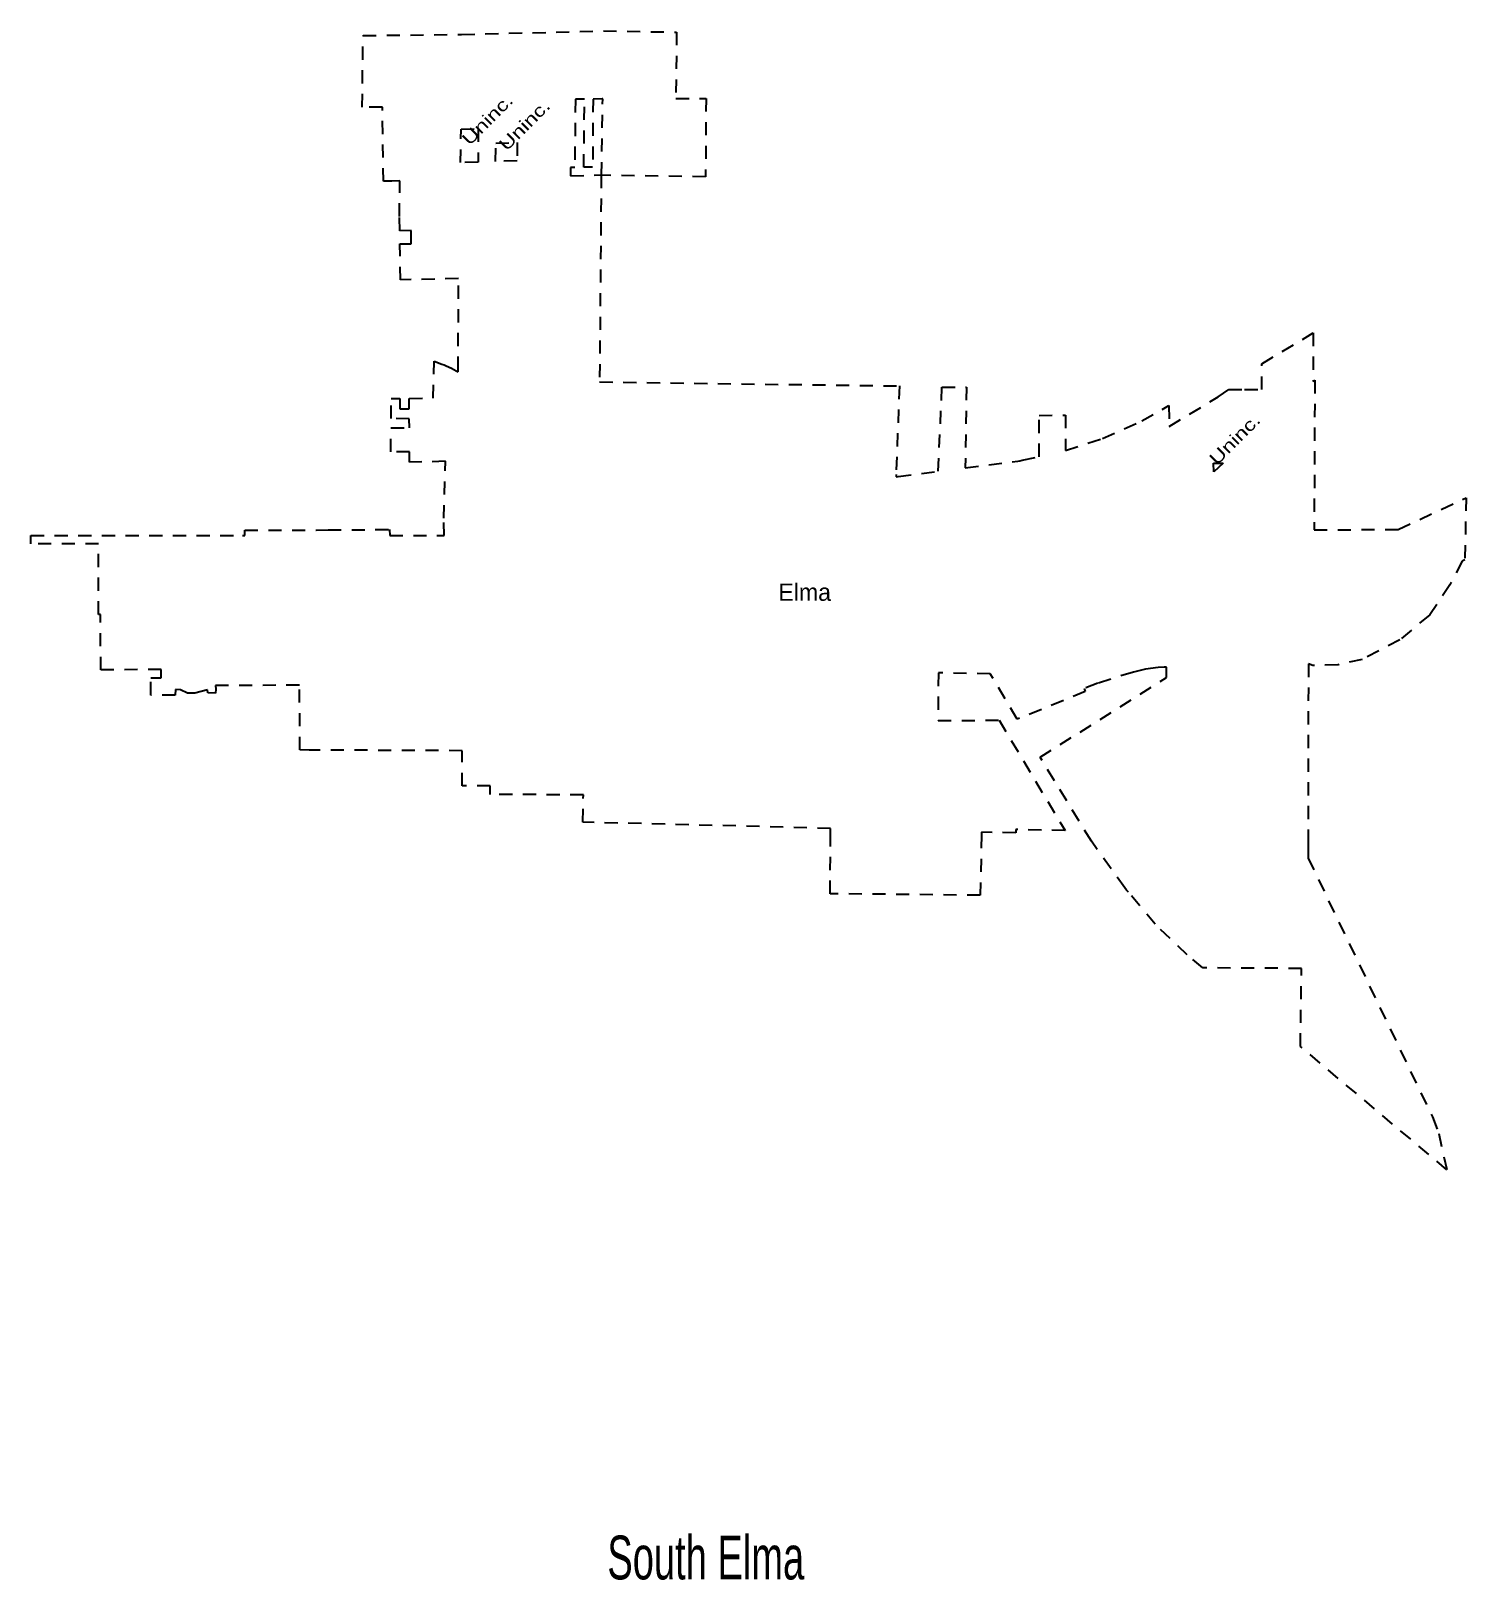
# Model space of a CAD drawing. Header units: feet. Extents: x -903180 to 1023491, y -707744 to 564635.
# Drawn here: x -608790 to -595686, y -182203 to -168058 of the extents above; entities that cross this region are included whole.
import ezdxf

# ---------------------------------------------------------------- set-up
doc = ezdxf.new("R2010")
doc.units = ezdxf.units.FT
doc.header["$LTSCALE"] = 80
doc.linetypes.add('SHORT_DASHED', pattern=[2.7, 1.5, -1.2])
doc.layers.add('13', color=7, linetype='SHORT_DASHED', lineweight=40)
doc.layers.add('16', color=7, linetype='Continuous')
doc.layers.add('36', color=7, linetype='Continuous')

msp = doc.modelspace()

# ---------------------------------------------------------------- texts
at = {"layer": '16', "width": 0.65}
msp.add_text('South Elma', height=400, dxfattribs=at).set_placement((-603527.1, -182197.16))
at = {"layer": '36', "width": 1.35}
for p in [(-604786.01, -169111.58), (-604447.48, -169161.73), (-597961.47, -172030.55)]:
    msp.add_text('Uninc.', height=113, rotation=45, dxfattribs=at).set_placement(p)
at = {"layer": '36'}
msp.add_text('Elma', height=157.5, dxfattribs=at).set_placement((-601964.9, -173261.75))

# ---------------------------------------------------------------- linework, layer by layer
at = {"layer": '13'}
msp.add_line((-605037.89, -171099.93), (-605017.73, -171107.65), dxfattribs=at)
for points in [[(-605017.73, -171107.65), (-604997.89, -171116.35), (-604950.13, -171137.29), (-604908.98, -171160.6), (-604888.54, -171172.18), (-604888.45, -171151.93), (-604887.34, -170318.27), (-605417.35, -170330.97), (-605421.54, -170002.98), (-605320.07, -170000.55), (-605320.07, -169880.51), (-605423.07, -169882.98), (-605425.39, -169751.03), (-605421.88, -169472.95), (-605422.14, -169426.03), (-605495.44, -169428.59), (-605571.54, -169431.11), (-605581.81, -168753.38), (-605765.91, -168752.84), (-605757.87, -168100.34), (-604858.1, -168089.63), (-603563.18, -168058.43), (-602894.19, -168068.37), (-602900.92, -168674.66), (-602625.92, -168674.66), (-602630.33, -169390.57), (-603580.25, -169375.39), (-603569.78, -168677.01), (-603574.72, -168677.17), (-603657.77, -168680.45), (-603661.41, -169300.63), (-603742.18, -169302.3), (-603736.15, -168680.65), (-603819.08, -168682.43), (-603824.93, -169304.49), (-603862.86, -169304.49), (-603862.8, -169380.4), (-603582.86, -169372.59), (-603597.91, -171263.52), (-600860.42, -171299.58), (-600890.05, -172108.4), (-600890.78, -172128.24), (-600872.03, -172125.83), (-600505.29, -172078.62), (-600471.23, -171310.29), (-600248.07, -171310.29), (-600258.43, -172046.85), (-599779.39, -171985.19), (-599759.51, -171982.63), (-599739.39, -171978.32), (-599584.7, -171945.85), (-599584.12, -171568.28), (-599344.12, -171566.26), (-599344.61, -171889.76), (-599004.99, -171778.98), (-598647.87, -171619.19), (-598398.82, -171479.46), (-598396, -171669.19), (-597948.33, -171398.37), (-597851.8, -171333.04), (-597708.09, -171332.16), (-597549.94, -171332.31), (-597549.94, -171096.32), (-597080.94, -170816.09), (-597080.94, -171260.27), (-597067.21, -171247.94), (-597072.53, -172613.99), (-596304.65, -172609.53), (-595686.02, -172320.74), (-595696.06, -172887.81), (-595722.1, -172900.21), (-595832.79, -173116.89), (-596017.48, -173390.05), (-596291.45, -173618.5), (-596634.4, -173796.75), (-596855.03, -173845.28), (-597084.53, -173851.25), (-597125.72, -173838.48), (-597127.62, -175461), (-597127.65, -175480.68), (-597127.7, -175501), (-597127.99, -175611.41), (-595993.09, -177972.92), (-595935.13, -178126.64), (-595860.56, -178456.02)], [(-595860.56, -178456.02), (-597198.63, -177330.89), (-597187.65, -176618.28), (-598088.6, -176613.42), (-598232.54, -176494.67), (-598524.95, -176213.25), (-598769.51, -175922.81), (-598786.2, -175902.98), (-598800.74, -175882.81), (-599107.45, -175457.1), (-599575.47, -174690.26), (-598420.97, -173961.88), (-598420.93, -173956.35), (-598421.58, -173886.55), (-598421.76, -173866.54), (-598441.76, -173867.44), (-598498.43, -173869.98), (-598611.83, -173885.08), (-598723.03, -173911.94), (-599046.96, -174013.87), (-599173.51, -174062.15), (-599163, -174090.43), (-599783.36, -174342.65), (-600031.15, -173927.7), (-600503.94, -173919.74), (-600507.42, -174354.72), (-599948.77, -174352), (-599347.6, -175359.75), (-599796.84, -175348.6), (-599798.18, -175380.29), (-600109.27, -175374.04), (-600110.16, -175400.85), (-600122.04, -175950.7), (-601492.56, -175935.84), (-601489.83, -175387.56), (-601489.73, -175367.56), (-601488.83, -175347.56), (-601488.83, -175339.69), (-603751.88, -175282.33), (-603745.65, -175033.48), (-604597.57, -175029.84), (-604595.94, -174951.8), (-604853.2, -174952.24), (-604852.14, -174630.36), (-606211.06, -174624.3), (-606231.06, -174624.34), (-606251.06, -174624.2), (-606333.96, -174623.64), (-606338.64, -174031.69), (-607104.18, -174035.77), (-607101.96, -174068.43), (-607105.53, -174105.92), (-607174.27, -174100.57), (-607178.73, -174073.79), (-607293.88, -174105.92), (-607359.93, -174105.03), (-607424.2, -174074.68), (-607471.51, -174070.22), (-607473.74, -174122.43), (-607696.9, -174122.43), (-607695.12, -173965.33), (-607601.39, -173964.44), (-607601.52, -173888.07), (-608153.32, -173893.14), (-608155.72, -173385.33), (-608173.78, -173385.12), (-608173.78, -172740.86), (-608790.36, -172741.01), (-608790.38, -172666.01), (-606857.73, -172665.54), (-606837.29, -172665.54), (-606837.38, -172645.54), (-606837.52, -172615.54), (-606186.79, -172615.38), (-606077.87, -172614.04), (-605515.84, -172610.79), (-605514.72, -172666.25), (-605016.82, -172665.09), (-605021.45, -172507.78), (-605006.49, -171987.85), (-605334.64, -171996.73), (-605333.88, -171901.15), (-605504.37, -171902.04), (-605501.69, -171683.34), (-605334.77, -171682.45), (-605335.66, -171598.54), (-605502.58, -171597.65), (-605500.33, -171414.93), (-605420.9, -171414.22), (-605420.9, -171509.73), (-605337, -171509.73), (-605336.38, -171413.63), (-605116.52, -171408.86), (-605107.59, -171073.23), (-605037.89, -171099.93)]]:
    msp.add_lwpolyline(points, dxfattribs=at)
for points in [[(-604863.43, -168954.77), (-604705.55, -168951.12), (-604707.83, -169255.22), (-604868.01, -169260.22)], [(-604545.73, -169082.47), (-604349.68, -169077.94), (-604351.18, -169244.35), (-604547.24, -169249.37)], [(-597991.13, -172004.08), (-597904.45, -172005.43), (-597990.32, -172083.49)]]:
    msp.add_lwpolyline(points, close=True, dxfattribs=at)

msp.set_redraw_order([(e.dxf.handle, doc.entitydb.next_handle()) for e in msp.query("TEXT MTEXT ATTDEF DIMENSION ARC_DIMENSION")])  # texts and dimensions are drawn at this point

doc.saveas('drawing.dxf')
